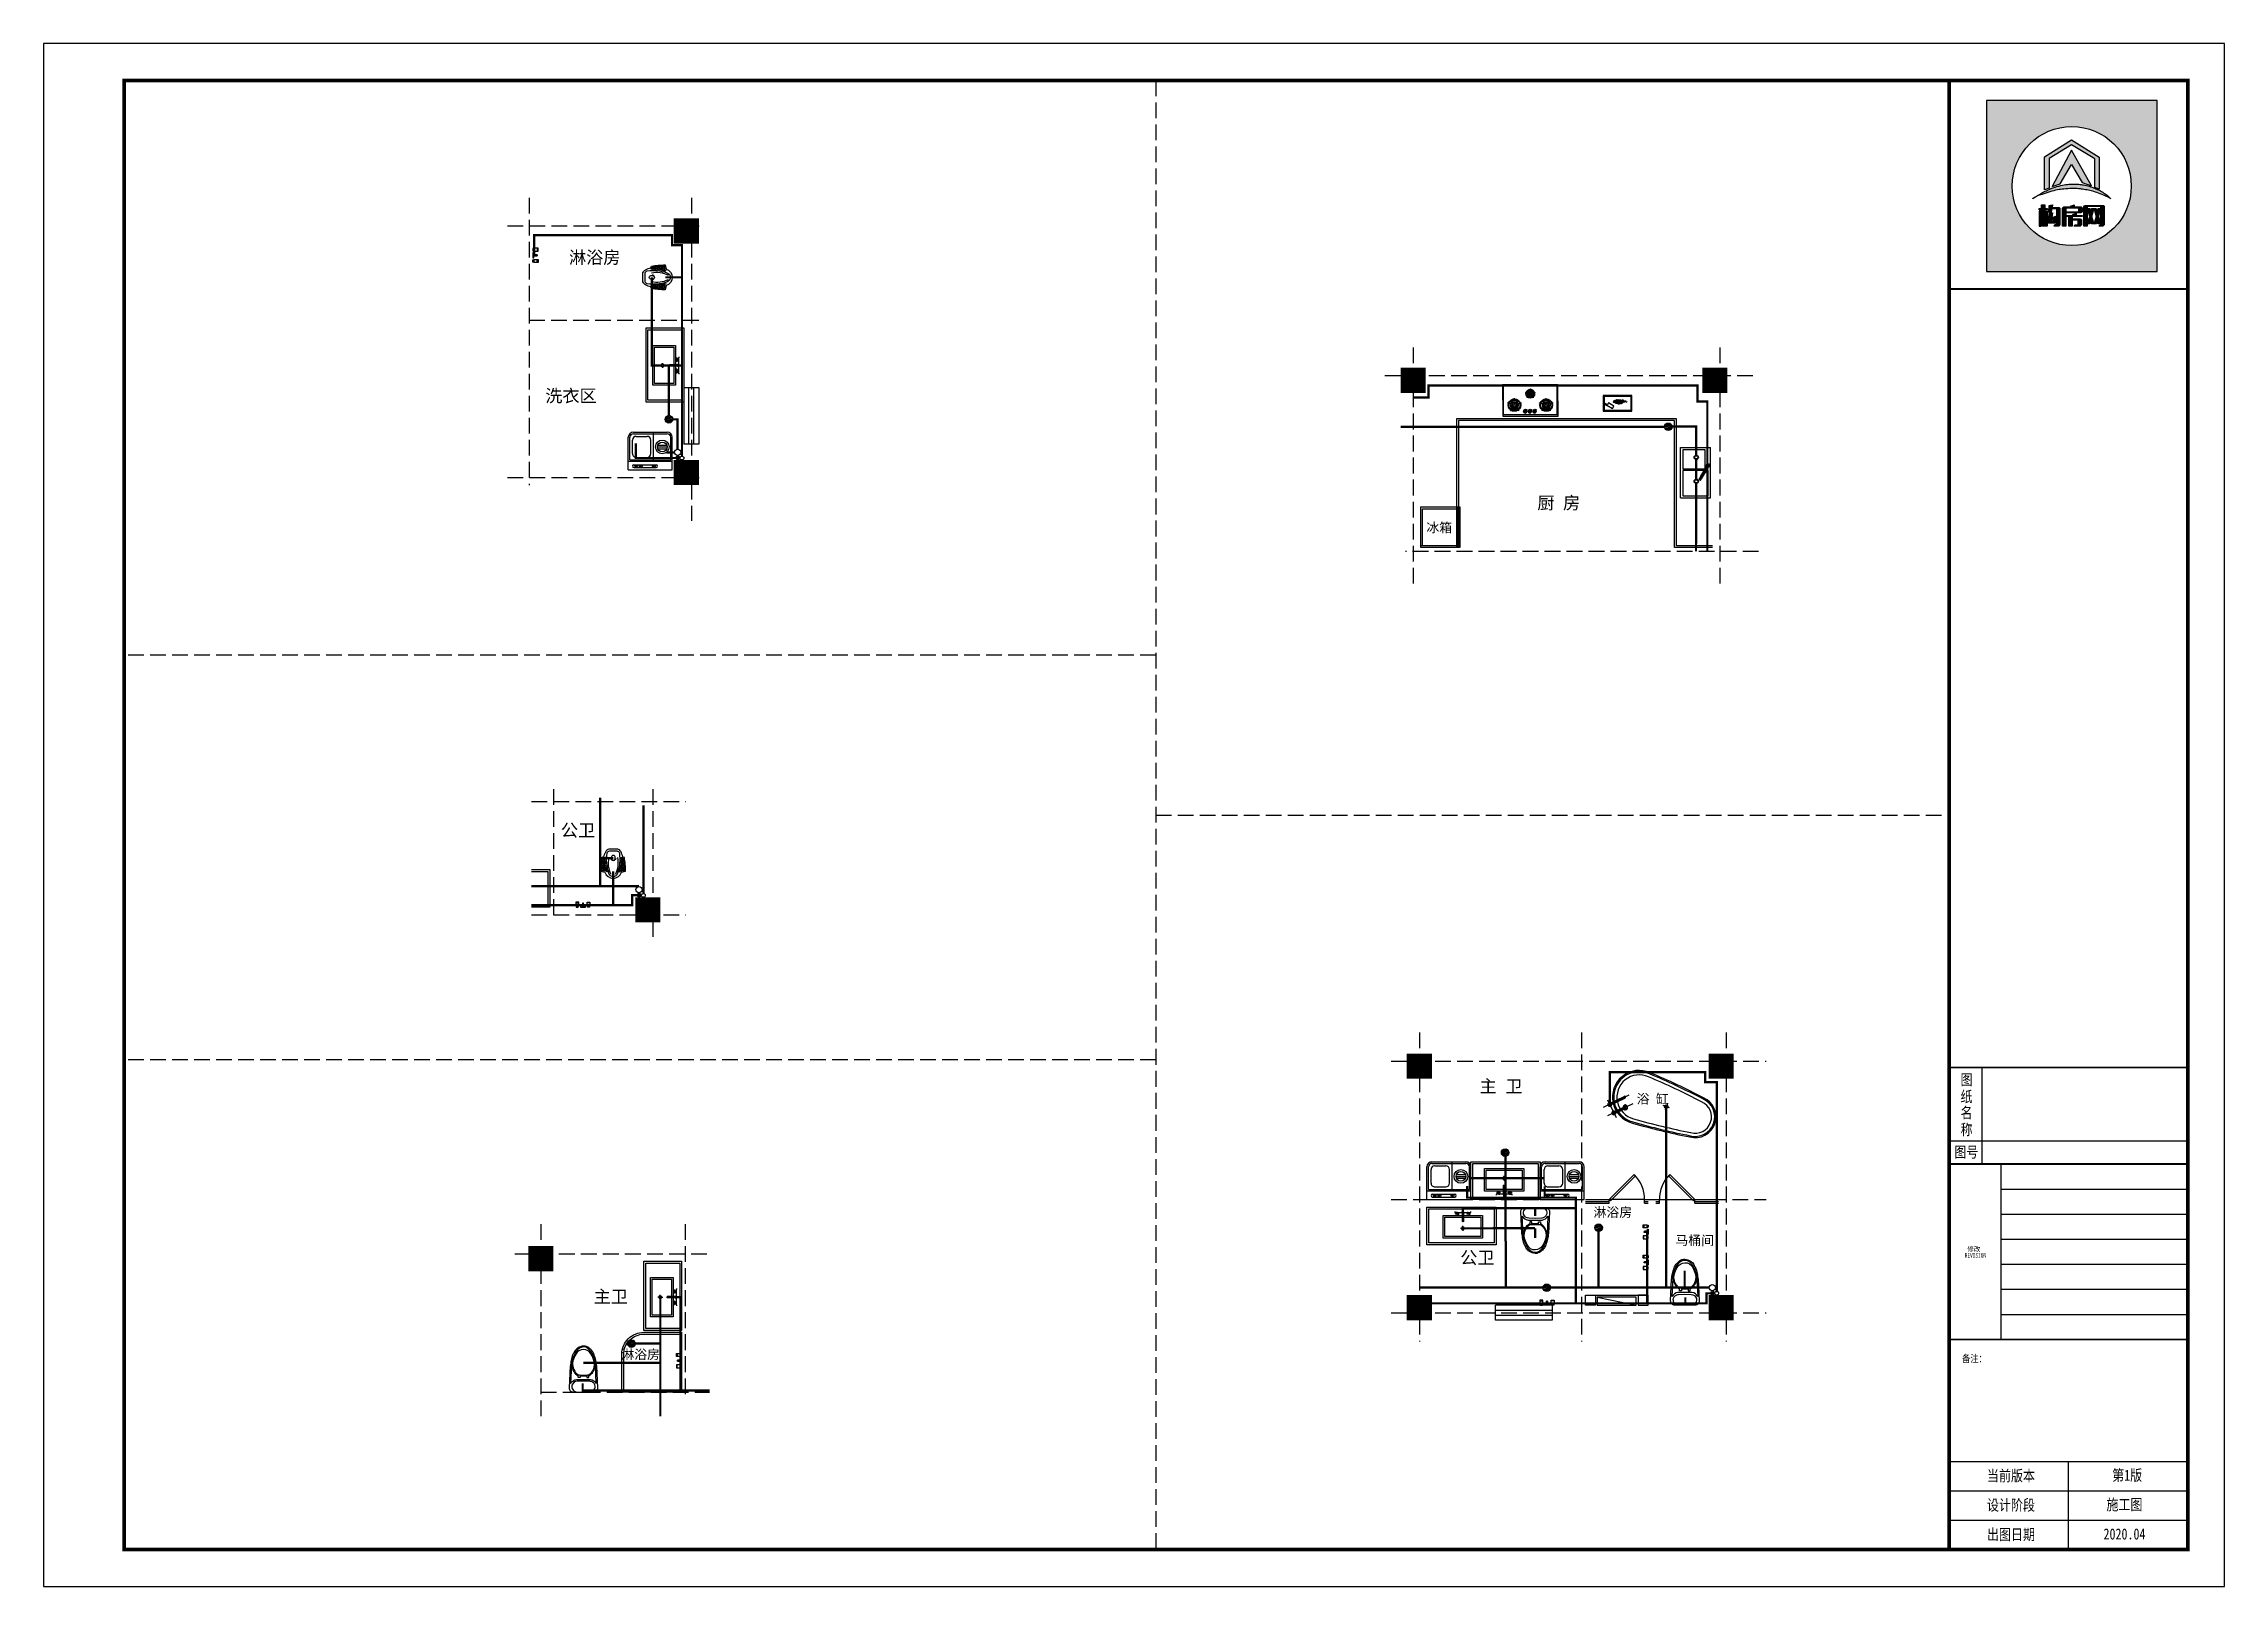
# Model space of a CAD drawing. Header units: millimetres. Extents: x -807114 to -50119, y -468455 to -61603.
# Drawn here: x -122084 to -87393, y -237099 to -212570 of the extents above; entities that cross this region are included whole.
import ezdxf
from ezdxf.enums import TextEntityAlignment as Align

# ---------------------------------------------------------------- set-up
doc = ezdxf.new("R2010")
doc.units = ezdxf.units.MM
doc.header["$LTSCALE"] = 1000
for name, pattern in [('CENTER-1', [10, 6.25, -1.25, 1.25, -1.25]), ('DASH', [0.35, 0.25, -0.1]), ('HIDDEN', [9.525, 6.35, -3.175])]:
    doc.linetypes.add(name, pattern=pattern)
for name, color, linetype in [('DIM_给水', 3, 'Continuous'), ('EQUIP_管件', 7, 'Continuous'), ('EQUIP_阀门', 7, 'Continuous'), ('FF-FIXT', 31, 'Continuous'), ('FF-FURN', 51, 'Continuous'), ('FF-洁具', 31, 'Continuous'), ('floor', 9, 'Continuous'), ('KITCHEN', 2, 'Continuous'), ('KL截面', 30, 'Continuous'), ('P-活动家具', 134, 'Continuous'), ('PIPE-污水', 2, 'DASH'), ('PIPE-给水', 3, 'Continuous'), ('PIPE-雨水', 4, 'DASH'), ('PUB_TEXT', 3, 'Continuous'), ('PUB_TITLE', 4, 'Continuous'), ('建-墙-砖', 9, 'Continuous'), ('建-窗', 4, 'Continuous'), ('建-轴', 1, 'Continuous')]:
    doc.layers.add(name, color=color, linetype=linetype)
doc.layers.add('jia +', color=4, linetype='Continuous', lineweight=20)
doc.layers.add('jia -', color=1, linetype='Continuous', lineweight=9)
doc.styles.add('D', font='simhei.ttf', dxfattribs={"width": 0.75, "height": 7})
doc.styles.add('ZDBOX', font='simsun.ttc', dxfattribs={"width": 0.7})
doc.styles.add('宋体', font='simsun.ttc', dxfattribs={"width": 0.8})

msp = doc.modelspace()

# ---------------------------------------------------------------- texts
at = {"style": 'ZDBOX', "width": 0.8}
for s, height, p in [('图', 175.2, (-91494.8, -229044.9)), ('纸', 175.2, (-91494.8, -229309.2)), ('名', 175.2, (-91494.8, -229564.5)), ('称', 175.2, (-91494.8, -229833.1)), ('图号', 175.2, (-91498.3, -230194.5)), ('备注：', 116.8, (-91369.9, -233473.8))]:
    msp.add_text(s, height=height, dxfattribs=at).set_placement(p, align=Align.MIDDLE)
for s, p in [('当前版本', (-91170.4, -235426.8)), ('第1版', (-89178.9, -235418.8)), ('设计阶段', (-91170.4, -235894)), ('施工图', (-89270.4, -235886)), ('出图日期', (-91170.4, -236361.2)), ('2020.04', (-89316.1, -236353.2))]:
    msp.add_text(s, height=175.2, dxfattribs=at).set_placement(p)
at = {"layer": 'KL截面', "linetype": 'ByBlock', "style": 'D'}
for s, height, p in [('淋浴房', 200, (-113725.9, -216068.2)), ('洗衣区', 200, (-114103.8, -218268.9)), ('厨 房', 200, (-98322.5, -219971.4)), ('冰箱', 150, (-100086.7, -220339.3)), ('公卫', 200, (-113855.6, -225176.6)), ('主 卫', 200, (-99241.3, -229246.1)), ('浴 缸', 150, (-96742.1, -229422.9)), ('淋浴房', 150, (-97427.8, -231224.8)), ('马桶间', 150, (-96125.8, -231673.4)), ('公卫', 200, (-99548.5, -231972.9)), ('主卫', 200, (-113333.2, -232591.7)), ('淋浴房', 150, (-112893.6, -233485.2))]:
    msp.add_text(s, height=height, dxfattribs=at).set_placement(p)
at = {"layer": 'PUB_TEXT', "color": 8, "style": '宋体'}
msp.add_text('修改', height=74.25, dxfattribs=at).set_placement((-91483, -231772.9))
at = {"layer": 'PUB_TEXT', "color": 8, "style": '宋体', "width": 0.7}
msp.add_text('REVISION', height=74.25, dxfattribs=at).set_placement((-91523.4, -231894.7), align=Align.BOTTOM_LEFT)

# ---------------------------------------------------------------- blocks, each defined once
blk = doc.blocks.new('sadasfafa')
h = blk.add_hatch(color=252)
h.dxf.hatch_style = 1
h.paths.add_polyline_path([(1853311, -2488040), (1853311, -2490368), (1855639, -2490368), (1855639, -2488040)])
h.paths.add_polyline_path([(1855286, -2489204, 1), (1853664, -2489204, 1)], flags=16)
edge = h.paths.add_edge_path(flags=0)
edge.add_spline(control_points=[(1853945, -2489376), (1853935, -2489385), (1854022, -2489327), (1854064, -2489324), (1854178, -2489280), (1854273, -2489257), (1854375, -2489242), (1854470, -2489236), (1854555, -2489239), (1854630, -2489250), (1854700, -2489259), (1854781, -2489280), (1854854, -2489303), (1854917, -2489335), (1854967, -2489354), (1854993, -2489368), (1855014, -2489382), (1854982, -2489354), (1854965, -2489332), (1854910, -2489297), (1854854, -2489260), (1854784, -2489234), (1854713, -2489206), (1854640, -2489189), (1854569, -2489179), (1854497, -2489176), (1854414, -2489178), (1854321, -2489198), (1854229, -2489222), (1854147, -2489257), (1854080, -2489292), (1854021, -2489325), (1853977, -2489352), (1853953, -2489369), (1853945, -2489376)], knot_values=[0, 0, 0, 0, 114.670179, 423.637006, 763.89867, 1083.683754, 1343.405239, 1688.07646, 1952.326814, 2113.699055, 2375.693807, 2595.188681, 2872.839541, 3068.155951, 3238.592156, 3348.056762, 3361.095167, 3431.805845, 3527.265261, 3733.200323, 3952.805082, 4160.23278, 4398.128766, 4650.488133, 4837.16968, 5050.428326, 5308.684497, 5588.159898, 5913.430939, 6163.12325, 6398.139207, 6601.625078, 6772.549769, 6871.149972, 6871.149972, 6871.149972, 6871.149972], degree=3, periodic=1)
h.paths.add_polyline_path([(1854530, -2489580), (1854534, -2489580), (1854534, -2489603), (1854618, -2489603), (1854618, -2489621), (1854481, -2489621), (1854481, -2489650), (1854589, -2489650), (1854599, -2489656), (1854606, -2489666), (1854606, -2489733), (1854600, -2489742), (1854590, -2489750), (1854506, -2489750), (1854514, -2489740), (1854518, -2489731), (1854552, -2489731), (1854558, -2489728), (1854560, -2489721), (1854560, -2489675), (1854558, -2489670), (1854553, -2489667), (1854481, -2489667), (1854481, -2489750), (1854436, -2489750), (1854436, -2489626), (1854433, -2489621), (1854406, -2489621), (1854406, -2489603), (1854488, -2489603), (1854488, -2489590)], flags=0)
h.paths.add_polyline_path([(1854486, -2489468), (1854506, -2489461), (1854506, -2489485), (1854510, -2489489), (1854601, -2489489), (1854609, -2489494), (1854615, -2489502), (1854615, -2489556), (1854607, -2489564), (1854599, -2489569), (1854401, -2489569), (1854394, -2489573), (1854394, -2489750), (1854349, -2489750), (1854349, -2489504), (1854355, -2489495), (1854367, -2489489), (1854462, -2489489), (1854462, -2489474)], flags=0)
h.paths.add_polyline_path([(1854394, -2489554), (1854394, -2489512), (1854404, -2489506), (1854562, -2489506), (1854570, -2489513), (1854570, -2489554)], flags=0)
h.paths.add_polyline_path([(1854214, -2489569), (1854203, -2489632), (1854193, -2489683), (1854194, -2489689), (1854218, -2489689), (1854220, -2489683), (1854214, -2489633), (1854254, -2489614), (1854263, -2489686), (1854263, -2489700), (1854255, -2489709), (1854159, -2489709), (1854150, -2489702), (1854148, -2489692), (1854173, -2489569)], flags=0)
h.paths.add_polyline_path([(1854187, -2489466), (1854213, -2489458), (1854207, -2489496), (1854296, -2489496), (1854305, -2489498), (1854312, -2489505), (1854314, -2489513), (1854314, -2489733), (1854310, -2489741), (1854301, -2489750), (1854231, -2489750), (1854238, -2489741), (1854243, -2489730), (1854261, -2489730), (1854268, -2489727), (1854270, -2489720), (1854270, -2489531), (1854270, -2489526), (1854267, -2489521), (1854260, -2489516), (1854202, -2489516), (1854201, -2489534), (1854196, -2489558), (1854150, -2489558), (1854159, -2489535), (1854165, -2489504), (1854167, -2489471)], flags=0)
h.paths.add_polyline_path([(1854140, -2489544), (1854140, -2489750), (1854114, -2489750), (1854114, -2489544)], flags=0)
h.paths.add_polyline_path([(1854056, -2489544), (1854053, -2489750), (1854031, -2489750), (1854031, -2489544)], flags=0)
h.paths.add_polyline_path([(1854107, -2489459), (1854107, -2489508), (1854139, -2489508), (1854139, -2489527), (1854107, -2489527), (1854107, -2489750), (1854062, -2489750), (1854062, -2489527), (1854029, -2489527), (1854029, -2489508), (1854062, -2489508), (1854062, -2489459)], flags=0)
h.paths.add_polyline_path([(1854209, -2489211), (1854471, -2488714), (1854743, -2489200), (1854618, -2489155), (1854470, -2488913), (1854318, -2489172)], flags=0)
h.paths.add_polyline_path([(1854102, -2488808), (1854470, -2488575), (1854848, -2488810), (1854848, -2489247), (1854790, -2489223), (1854790, -2488832), (1854471, -2488643), (1854168, -2488829), (1854168, -2489231), (1854102, -2489257)], flags=0)
h.paths.add_polyline_path([(1854685, -2489750), (1854641, -2489750), (1854641, -2489488), (1854641, -2489484), (1854646, -2489475), (1854656, -2489467), (1854898, -2489467), (1854907, -2489471), (1854916, -2489478), (1854916, -2489731), (1854908, -2489743), (1854902, -2489750), (1854847, -2489750), (1854858, -2489732), (1854866, -2489731), (1854869, -2489724), (1854869, -2489718), (1854867, -2489718), (1854836, -2489718), (1854826, -2489684), (1854814, -2489718), (1854746, -2489718), (1854736, -2489684), (1854722, -2489718), (1854689, -2489718), (1854689, -2489709), (1854691, -2489709), (1854720, -2489621), (1854685, -2489512)], flags=0)
h.paths.add_polyline_path([(1854779, -2489518), (1854809, -2489621), (1854781, -2489709), (1854777, -2489709), (1854750, -2489621), (1854775, -2489518)], flags=0)
h = blk.add_hatch(color=7)
h.dxf.hatch_style = 1
h.paths.add_polyline_path([(1854102, -2489257), (1854168, -2489231), (1854168, -2488829), (1854471, -2488643), (1854790, -2488832), (1854790, -2489223), (1854848, -2489247), (1854848, -2488810), (1854470, -2488575), (1854102, -2488808)])
h = blk.add_hatch(color=7)
h.dxf.hatch_style = 1
h.paths.add_polyline_path([(1854318, -2489172), (1854470, -2488913), (1854618, -2489155), (1854743, -2489200), (1854471, -2488714), (1854209, -2489211)])
h = blk.add_hatch(color=7)
h.dxf.hatch_style = 1
edge = h.paths.add_edge_path()
edge.add_spline(control_points=[(1853945, -2489376), (1853953, -2489369), (1853977, -2489352), (1854021, -2489325), (1854080, -2489292), (1854147, -2489257), (1854229, -2489222), (1854321, -2489198), (1854414, -2489178), (1854497, -2489176), (1854569, -2489179), (1854640, -2489189), (1854713, -2489206), (1854784, -2489234), (1854854, -2489260), (1854910, -2489297), (1854965, -2489332), (1854982, -2489354), (1855014, -2489382), (1854993, -2489368), (1854967, -2489354), (1854917, -2489335), (1854854, -2489303), (1854781, -2489280), (1854700, -2489259), (1854630, -2489250), (1854555, -2489239), (1854470, -2489236), (1854375, -2489242), (1854273, -2489257), (1854178, -2489280), (1854064, -2489324), (1854022, -2489327), (1853935, -2489385), (1853945, -2489376)], knot_values=[0, 0, 0, 0, 98.600203, 269.524894, 473.010766, 708.026723, 957.719033, 1282.990074, 1562.465475, 1820.721647, 2033.980292, 2220.661839, 2473.021206, 2710.917192, 2918.34489, 3137.949649, 3343.884711, 3439.344127, 3510.054805, 3523.09321, 3632.557816, 3802.994021, 3998.310431, 4275.961291, 4495.456165, 4757.450917, 4918.823158, 5183.073513, 5527.744733, 5787.466218, 6107.251302, 6447.512966, 6756.479793, 6871.149972, 6871.149972, 6871.149972, 6871.149972], degree=3, periodic=1)
h = blk.add_hatch(color=7)
h.dxf.hatch_style = 1
h.paths.add_polyline_path([(1854062, -2489459), (1854062, -2489508), (1854029, -2489508), (1854029, -2489527), (1854062, -2489527), (1854062, -2489750), (1854107, -2489750), (1854107, -2489527), (1854139, -2489527), (1854139, -2489508), (1854107, -2489508), (1854107, -2489459)])
h = blk.add_hatch(color=7)
h.dxf.hatch_style = 1
h.paths.add_polyline_path([(1854031, -2489544), (1854031, -2489750), (1854053, -2489750), (1854056, -2489544)])
h = blk.add_hatch(color=7)
h.dxf.hatch_style = 1
h.paths.add_polyline_path([(1854114, -2489544), (1854114, -2489750), (1854140, -2489750), (1854140, -2489544)])
h = blk.add_hatch(color=7)
h.dxf.hatch_style = 1
h.paths.add_polyline_path([(1854167, -2489471), (1854165, -2489504), (1854159, -2489535), (1854150, -2489558), (1854196, -2489558), (1854201, -2489534), (1854202, -2489516), (1854260, -2489516), (1854267, -2489521), (1854270, -2489526), (1854270, -2489531), (1854270, -2489720), (1854268, -2489727), (1854261, -2489730), (1854243, -2489730), (1854238, -2489741), (1854231, -2489750), (1854301, -2489750), (1854310, -2489741), (1854314, -2489733), (1854314, -2489513), (1854312, -2489505), (1854305, -2489498), (1854296, -2489496), (1854207, -2489496), (1854213, -2489458), (1854187, -2489466)])
h = blk.add_hatch(color=7)
h.dxf.hatch_style = 1
h.paths.add_polyline_path([(1854462, -2489474), (1854462, -2489489), (1854367, -2489489), (1854355, -2489495), (1854349, -2489504), (1854349, -2489750), (1854394, -2489750), (1854394, -2489573), (1854401, -2489569), (1854599, -2489569), (1854607, -2489564), (1854615, -2489556), (1854615, -2489502), (1854609, -2489494), (1854601, -2489489), (1854510, -2489489), (1854506, -2489485), (1854506, -2489461), (1854486, -2489468)])
h.paths.add_polyline_path([(1854394, -2489554), (1854394, -2489512), (1854404, -2489506), (1854562, -2489506), (1854570, -2489513), (1854570, -2489554)], flags=16)
h = blk.add_hatch(color=7)
h.dxf.hatch_style = 1
h.paths.add_polyline_path([(1854685, -2489512), (1854685, -2489493), (1854693, -2489483), (1854862, -2489483), (1854869, -2489491), (1854869, -2489724), (1854866, -2489731), (1854858, -2489732), (1854847, -2489750), (1854902, -2489750), (1854908, -2489743), (1854916, -2489731), (1854916, -2489478), (1854907, -2489471), (1854898, -2489467), (1854656, -2489467), (1854646, -2489475), (1854641, -2489484), (1854641, -2489488), (1854641, -2489750), (1854685, -2489750)])
h = blk.add_hatch(color=7)
h.dxf.hatch_style = 1
h.paths.add_polyline_path([(1854866, -2489709), (1854840, -2489621), (1854866, -2489512), (1854836, -2489512), (1854824, -2489558), (1854808, -2489512), (1854745, -2489512), (1854734, -2489557), (1854719, -2489512), (1854689, -2489512), (1854720, -2489621), (1854691, -2489709), (1854689, -2489709), (1854689, -2489710), (1854689, -2489718), (1854722, -2489718), (1854736, -2489684), (1854746, -2489718), (1854814, -2489718), (1854826, -2489684), (1854836, -2489718), (1854867, -2489718), (1854867, -2489709)])
h.paths.add_polyline_path([(1854779, -2489518), (1854809, -2489621), (1854781, -2489709), (1854777, -2489709), (1854750, -2489621), (1854775, -2489518)], flags=16)
h = blk.add_hatch(color=7)
h.dxf.hatch_style = 1
h.paths.add_polyline_path([(1854173, -2489569), (1854148, -2489692), (1854150, -2489702), (1854159, -2489709), (1854255, -2489709), (1854263, -2489700), (1854263, -2489686), (1854254, -2489614), (1854214, -2489633), (1854220, -2489683), (1854218, -2489689), (1854194, -2489689), (1854193, -2489683), (1854203, -2489632), (1854214, -2489569)])
h = blk.add_hatch(color=7)
h.dxf.hatch_style = 1
h.paths.add_polyline_path([(1854488, -2489590), (1854488, -2489603), (1854406, -2489603), (1854406, -2489621), (1854433, -2489621), (1854436, -2489626), (1854436, -2489750), (1854481, -2489750), (1854481, -2489667), (1854553, -2489667), (1854558, -2489670), (1854560, -2489675), (1854560, -2489721), (1854558, -2489728), (1854552, -2489731), (1854518, -2489731), (1854514, -2489740), (1854506, -2489750), (1854590, -2489750), (1854600, -2489742), (1854606, -2489733), (1854606, -2489666), (1854599, -2489656), (1854589, -2489650), (1854481, -2489650), (1854481, -2489621), (1854618, -2489621), (1854618, -2489603), (1854534, -2489603), (1854534, -2489580), (1854530, -2489580)])
for points in [[(1855639, -2488040), (1853311, -2488040), (1853311, -2490368), (1855639, -2490368)], [(1854102, -2489257), (1854102, -2488808), (1854470, -2488575), (1854848, -2488810), (1854848, -2489247), (1854790, -2489223), (1854790, -2488832), (1854471, -2488643), (1854168, -2488829), (1854168, -2489231)], [(1854209, -2489211), (1854318, -2489172), (1854470, -2488913), (1854618, -2489155), (1854743, -2489200), (1854471, -2488714)], [(1854062, -2489459), (1854107, -2489459), (1854107, -2489508), (1854139, -2489508), (1854139, -2489527), (1854107, -2489527), (1854107, -2489750), (1854062, -2489750), (1854062, -2489527), (1854029, -2489527), (1854029, -2489508), (1854062, -2489508)], [(1854056, -2489544), (1854031, -2489544), (1854031, -2489750), (1854053, -2489750)], [(1854114, -2489544), (1854140, -2489544), (1854140, -2489750), (1854114, -2489750)], [(1854462, -2489474), (1854486, -2489468), (1854506, -2489461), (1854506, -2489485), (1854510, -2489489), (1854601, -2489489), (1854609, -2489494), (1854615, -2489502), (1854615, -2489556), (1854607, -2489564), (1854599, -2489569), (1854401, -2489569), (1854394, -2489573), (1854394, -2489750), (1854349, -2489750), (1854349, -2489504), (1854355, -2489495), (1854367, -2489489), (1854462, -2489489)], [(1854394, -2489554), (1854570, -2489554), (1854570, -2489513), (1854562, -2489506), (1854404, -2489506), (1854394, -2489512)], [(1854641, -2489750), (1854641, -2489488), (1854641, -2489484), (1854646, -2489475), (1854656, -2489467), (1854898, -2489467), (1854907, -2489471), (1854916, -2489478), (1854916, -2489731), (1854908, -2489743), (1854902, -2489750), (1854847, -2489750), (1854858, -2489732), (1854866, -2489731), (1854869, -2489724), (1854869, -2489491), (1854862, -2489483), (1854693, -2489483), (1854685, -2489493), (1854685, -2489750)], [(1854775, -2489518), (1854779, -2489518), (1854809, -2489621), (1854781, -2489709), (1854777, -2489709), (1854750, -2489621)], [(1854488, -2489590), (1854530, -2489580), (1854534, -2489580), (1854534, -2489603), (1854618, -2489603), (1854618, -2489621), (1854481, -2489621), (1854481, -2489650), (1854589, -2489650), (1854599, -2489656), (1854606, -2489666), (1854606, -2489733), (1854600, -2489742), (1854590, -2489750), (1854506, -2489750), (1854514, -2489740), (1854518, -2489731), (1854552, -2489731), (1854558, -2489728), (1854560, -2489721), (1854560, -2489675), (1854558, -2489670), (1854553, -2489667), (1854481, -2489667), (1854481, -2489750), (1854436, -2489750), (1854436, -2489626), (1854433, -2489621), (1854406, -2489621), (1854406, -2489603), (1854488, -2489603)]]:
    blk.add_lwpolyline(points, close=True)
for points in [[(1854167, -2489471), (1854187, -2489466), (1854213, -2489458), (1854207, -2489496), (1854296, -2489496), (1854305, -2489498), (1854312, -2489505), (1854314, -2489513), (1854314, -2489733), (1854310, -2489741), (1854301, -2489750), (1854231, -2489750), (1854238, -2489741), (1854243, -2489730), (1854261, -2489730), (1854268, -2489727), (1854270, -2489720), (1854270, -2489531), (1854270, -2489526), (1854267, -2489521), (1854260, -2489516), (1854202, -2489516), (1854201, -2489534), (1854196, -2489558), (1854150, -2489558), (1854150, -2489558), (1854159, -2489535), (1854165, -2489504), (1854167, -2489471)], [(1854866, -2489709), (1854866, -2489709), (1854867, -2489709), (1854867, -2489718), (1854836, -2489718), (1854826, -2489684), (1854814, -2489718), (1854746, -2489718), (1854736, -2489684), (1854722, -2489718), (1854689, -2489718), (1854689, -2489710), (1854689, -2489709), (1854691, -2489709), (1854720, -2489621), (1854689, -2489512)], [(1854173, -2489569), (1854214, -2489569), (1854203, -2489632), (1854193, -2489683), (1854194, -2489689), (1854218, -2489689), (1854220, -2489683), (1854214, -2489633), (1854254, -2489614), (1854263, -2489686), (1854263, -2489700), (1854255, -2489709), (1854159, -2489709), (1854150, -2489702), (1854148, -2489692), (1854173, -2489569)]]:
    blk.add_lwpolyline(points)
at = {"color": 7}
blk.add_lwpolyline([(1854689, -2489512), (1854719, -2489512), (1854734, -2489557), (1854745, -2489512), (1854808, -2489512), (1854824, -2489558), (1854836, -2489512), (1854866, -2489512), (1854840, -2489621), (1854866, -2489709)], dxfattribs=at)
blk.add_circle((1854475, -2489204), 811)
at = {"start_tangent": (-0.74079, -0.671736), "end_tangent": (-0.74079, -0.671736)}
blk.add_spline([(1853945, -2489376), (1853977, -2489357), (1854071, -2489318), (1854178, -2489282), (1854280, -2489257), (1854365, -2489245), (1854479, -2489238), (1854566, -2489241), (1854619, -2489248), (1854704, -2489261), (1854775, -2489279), (1854861, -2489308), (1854920, -2489335), (1854972, -2489357), (1855003, -2489375), (1855007, -2489377), (1854990, -2489361), (1854968, -2489339), (1854913, -2489299), (1854851, -2489261), (1854787, -2489235), (1854714, -2489208), (1854633, -2489189), (1854572, -2489180), (1854501, -2489177), (1854416, -2489181), (1854326, -2489198), (1854222, -2489227), (1854146, -2489259), (1854077, -2489294), (1854019, -2489327), (1853971, -2489357), (1853945, -2489376)], degree=3, dxfattribs=at)
blk = doc.blocks.new('做成ACAD TuKuai0155')
h = blk.add_hatch()
h.set_pattern_fill('ANGLE', color=39, scale=2.5, angle=135, style=0)
h.set_pattern_definition([(225, (-14808.335, 17084.465), (-12.347852, 12.347852), [12.7, -4.7625]), (135, (-14808.335, 17084.465), (12.347852, 12.347852), [12.7, -4.7625])])
h.paths.add_polyline_path([(125, 119), (142, 168, -0.045709), (345, 187), (359, 122), (367, 89, 0.092905)])
h = blk.add_hatch()
h.set_pattern_fill('ANGLE', color=39, scale=2.5, angle=135, style=0)
h.set_pattern_definition([(135, (-14808.335, -17084.465), (-12.347852, -12.347852), [12.7, -4.7625]), (225, (-14808.335, -17084.465), (12.347852, -12.347852), [12.7, -4.7625])])
h.paths.add_polyline_path([(125, -119), (142, -168, 0.045709), (345, -187), (359, -122), (367, -89, -0.092905)])
at = {"linetype": 'Continuous'}
blk.add_lwpolyline([(0, -72), (0, 72, -0.163007), (39, 119, -0.073896), (126, 153), (134, 177, -0.048782), (353, 197), (368, 131, -0.751887), (368, -131), (353, -197, -0.048782), (134, -177), (126, -153, -0.073896), (39, -119, -0.163007), (0, -72, -1.459618)], format="xyb", dxfattribs=at)
at = {"color": 35, "linetype": 'ByBlock'}
blk.add_lwpolyline([(35, -61), (35, 61, -0.345863), (68, 103, -0.122363), (381, 74, -0.728701), (381, -74, -0.122363), (68, -103, -0.345863), (35, -61, -792228335927.83667)], format="xyb", dxfattribs=at)
at = {"color": 39}
blk.add_arc((141, 0), 41.8, 286.4129, 73.5871, dxfattribs=at)
blk.add_ellipse((142, -1), major_axis=(-40.5, -0.2), ratio=0.795977, dxfattribs=at)
at = {"color": 39, "extrusion": (0, 0, -1)}
for centre, major_axis, start_param, end_param in [((224, -295), (266, 266), -1.017215, -0.296453), ((224, 295), (-266, 266), 3.438045, 4.158807)]:
    blk.add_ellipse(centre, major_axis=major_axis, ratio=1, start_param=start_param, end_param=end_param, dxfattribs=at)
blk = doc.blocks.new('做成ACAD TuKuai0197')
at = {"linetype": 'Continuous'}
for p, q in [((0, -40), (0, 40)), ((0, 40), (12, 40)), ((12, 40), (12, -40)), ((12, 8), (66, 8)), ((12, -8), (12, 8)), ((66, -8), (66, 8)), ((66, 8), (66, -8)), ((69, 113), (69, 66)), ((12, -40), (0, -40)), ((66, -8), (12, -8)), ((69, -113), (69, -66))]:
    blk.add_line(p, q, dxfattribs=at)
for points in [[(16, 108), (0, 108), (0, 72), (16, 72)], [(80, 66), (80, 113), (16, 113), (16, 66)], [(16, -108), (0, -108), (0, -72), (16, -72)], [(80, -66), (80, -113), (16, -113), (16, -66)]]:
    blk.add_lwpolyline(points, close=True, dxfattribs=at)
blk = doc.blocks.new('$VALVE$00000497')
for p, q in [((78, 138), (-78, 138)), ((0, 50), (0, 138))]:
    blk.add_line(p, q)
at = {"const_width": 49.6}
blk.add_lwpolyline([(25, 0, 1), (-25, 0, 1)], format="xyb", close=True, dxfattribs=at)
blk.add_circle((0, 0), 50)
blk = doc.blocks.new('做成ACAD TuKuai0352')
at = {"linetype": 'Continuous'}
for p, q in [((709, 728), (189, 728)), ((709, 28), (709, 728)), ((109, 108), (109, 648)), ((709, 28), (189, 28))]:
    blk.add_line(p, q, dxfattribs=at)
at = {"color": 35}
for p, q in [((549, 703), (189, 703)), ((549, 53), (549, 703)), ((569, 28), (569, 728)), ((569, 428), (109, 428)), ((134, 108), (134, 648)), ((549, 53), (189, 53))]:
    blk.add_line(p, q, dxfattribs=at)
at = {"color": 39}
for p, q in [((449, 388), (234, 388)), ((312, 497), (312, 639)), ((342, 490), (342, 645)), ((372, 497), (372, 639)), ((625, 115), (625, 470)), ((670, 433), (625, 433)), ((670, 115), (670, 470)), ((174, 153), (174, 328)), ((449, 93), (234, 93)), ((509, 153), (509, 328)), ((670, 226), (625, 226)), ((667, 152), (625, 152))]:
    blk.add_line(p, q, dxfattribs=at)
for centre, radius in [((342, 568), 108), ((342, 568), 77.5), ((647, 433), 22.2), ((647, 226), 22.2), ((646, 152), 21)]:
    blk.add_circle(centre, radius, dxfattribs=at)
at = {"linetype": 'Continuous'}
for centre, start, end in [((189, 648), 90, 180), ((189, 108), 180, 270)]:
    blk.add_arc(centre, 80, start, end, dxfattribs=at)
at = {"color": 35}
for centre, start, end in [((189, 648), 90, 180), ((189, 108), 180, 270)]:
    blk.add_arc(centre, 55, start, end, dxfattribs=at)
at = {"color": 39}
for centre, radius, start, end in [((234, 328), 60, 90, 180), ((449, 328), 60, 0, 90), ((647, 470), 22.2, 0, 180), ((234, 153), 60, 180, 270), ((449, 153), 60, 270, 0), ((647, 115), 22.2, 180, 0)]:
    blk.add_arc(centre, radius, start, end, dxfattribs=at)
blk = doc.blocks.new('A$C1C081837')
at = {"color": 35}
for p, q in [((-280, 10), (-320, 10)), ((-275, 15), (-275, 52)), ((-275, 5), (-275, -32)), ((-270, 10), (-230, 10)), ((-132, 20), (-152, 20)), ((-132, 22), (-146, 22)), ((-132, -3), (-132, 22)), ((-131, 21), (-132, 21)), ((0, 22), (-131, 22)), ((-131, -3), (-131, 22)), ((0, 20), (-131, 20)), ((0, 0), (-131, 0)), ((-27, 115), (-27, 142)), ((-27, 142), (-17, 142)), ((-27, 115), (-27, 78)), ((-17, 78), (-27, 78)), ((-17, 115), (-17, 142)), ((-17, 115), (1, 115)), ((-17, 105), (1, 105)), ((-17, 105), (-17, 78)), ((0, 35), (0, -15)), ((0, 35), (5, 35)), ((5, 35), (5, -15)), ((-132, 0), (-152, 0)), ((-132, -3), (-146, -3)), ((-131, -2), (-132, -2)), ((0, -3), (-131, -3)), ((-27, -95), (-27, -58)), ((-17, -58), (-27, -58)), ((-27, -95), (-27, -122)), ((-27, -122), (-17, -122)), ((-17, -85), (-17, -58)), ((-17, -85), (1, -85)), ((-17, -95), (1, -95)), ((-17, -95), (-17, -122)), ((0, -15), (5, -15))]:
    blk.add_line(p, q, dxfattribs=at)
blk.add_lwpolyline([(-47, 22), (-47, 360), (-447, 360), (-447, -340), (-47, -340), (-47, -3)])
for points in [[(-77, 22), (-77, 330), (-417, 330), (-417, -310), (-77, -310), (-77, -3)], [(5, 105), (5, 135), (1, 135), (1, 115)], [(5, 105), (5, 105), (5, 85), (1, 85), (1, 115)], [(24, -130), (5, -130), (5, 150), (24, 150)], [(5, -85), (5, -85), (5, -65), (1, -65), (1, -95)], [(5, -85), (5, -115), (1, -115), (1, -95)]]:
    blk.add_lwpolyline(points, dxfattribs=at)
at = {"color": 35, "const_width": 0.84}
blk.add_lwpolyline([(-275, 10, 1), (-274, 10, 1)], format="xyb", close=True, dxfattribs=at)
at = {"color": 35}
blk.add_circle((-275, 10), 25.2, dxfattribs=at)
blk.add_arc((-146, 10), 12.5, 90.0022, 270.0022, dxfattribs=at)
blk = doc.blocks.new('WINDOW2DLIB$DYNSTYLE$00000005')
at = {"color": 0}
for points in [[(-0.5, 0.5), (-0.5, -0.5)], [(-0.5, 0.5), (0.5, 0.5)], [(0.5, -0.5), (0.5, 0.5)], [(0.5, 0.167), (-0.5, 0.167)], [(0.5, -0.167), (-0.5, -0.167)], [(-0.5, -0.5), (0.5, -0.5)]]:
    blk.add_lwpolyline(points, dxfattribs=at)
blk = doc.blocks.new('马桶A')
at = {"color": 35, "linetype": 'ByBlock'}
blk.add_line((53, 109), (-53, 109), dxfattribs=at)
at = {"color": 0, "linetype": 'Continuous'}
blk.add_lwpolyline([(227, 298, 0.431726), (163, 365), (-163, 365, 0.431435), (-227, 298), (-211, -47, 0.05293), (-197, -139, 0.015625), (-170, -228, 0.092508), (-137, -287, 0.041886), (-90, -335, 0.199313), (0, -365, 0.124065), (90, -335, 0.122705), (141, -281, 0.00916), (169, -230, 0.093585), (196, -140, -0.024039), (211, -47)], format="xyb", close=True, dxfattribs=at)
at = {"color": 35}
for points in [[(-101, 194), (0, 190), (101, 194, 0.31346), (183, 257, 0.214355), (170, 326, 0.233297), (103, 365), (-107, 365, 0.214741), (-170, 326, 0.214469), (-182, 253, 0.149897), (-150, 211, 0.149897), (-101, 194)], [(-204, 229), (-189, -72, 0.039846), (-181, -133, 0.096207), (-126, -263, 0.060028), (-69, -329, 0.204422), (0, -353, 0.133941), (69, -329, 0.129163), (125, -263, -0.000598), (157, -200, 0.056687), (181, -133, 0.051135), (189, -72), (204, 229, -0.272391), (111, 165), (-111, 165, -0.270676), (-204, 229)], [(107, 73, 0.09365), (83, 89, 0.098915), (54, 95), (-55, 95, 0.096282), (-83, 89, 0.096282), (-108, 73, 0.05557), (-140, 34, 0.05557), (-163, -11, 0.092989), (-174, -76, 0.063501), (-167, -129, 0.057856), (-124, -235, 0.268831), (0, -311, 0.294074), (124, -235, 0.034416), (167, -129, 0.087024), (174, -76, 0.134611), (140, 34, 0.061058), (107, 73)]]:
    blk.add_lwpolyline(points, format="xyb", close=True, dxfattribs=at)
at = {"color": 35, "linetype": 'ByBlock'}
for points in [[(-53, 95), (-53, 136), (-87, 136), (-87, 88)], [(53, 95), (53, 136), (86, 136), (86, 88)]]:
    blk.add_lwpolyline(points, dxfattribs=at)
for centre, start, end in [((52, -92), 124.5259, 171.7782), ((-52, -92), 8.2064, 55.4741)]:
    blk.add_arc(centre, 244, start, end, dxfattribs=at)
blk = doc.blocks.new('A$C73C27036')
at = {"layer": 'floor', "color": 251, "ltscale": 50}
for p, q in [((0, 800), (0, 0)), ((476, 800), (0, 800)), ((476, 800), (476, 0)), ((476, 0), (0, 0))]:
    blk.add_line(p, q, dxfattribs=at)
for centre, radius in [((226, 535), 35), ((226, 535), 25), ((226, 156), 35), ((226, 156), 25)]:
    blk.add_circle(centre, radius, dxfattribs=at)
at = {"layer": 'jia +', "color": 251}
for centre, radius, start, end in [((6980, -3738), 8043, 148.0351, 149.7132), ((-6915, 4285), 8043, 330.2868, 331.9649), ((161, 517), 5, 61.0799, 145.1717), ((-105, 35), 556, 58.9201, 61.0799), ((179, 507), 5, 334.8283, 58.9201), ((39, 285), 29.1, 101.9376, 18.0624)]:
    blk.add_arc(centre, radius, start, end, dxfattribs=at)
at = {"layer": 'jia -', "color": 251}
for centre, radius, start, end in [((40, 287), 20, 150, 330), ((278, 151), 294, 138.9018, 150.229), ((36, 294), 5, 149.5096, 224.4347), ((278, 151), 286, 139.062, 149.5096), ((55, 312), 31.1, 224.4347, 255.5653), ((39, 285), 29.1, 37.6892, 82.3108), ((48, 287), 5, 255.5653, 330.4904), ((-196, 425), 286, 330.4904, 340.938), ((-196, 425), 294, 329.771, 341.0982), ((60, 321), 24.5, 30.4631, 89.5369), ((64, 337), 2, 93.1644, 139.062), ((64, 328), 10.9, 26.8356, 93.1644)]:
    blk.add_arc(centre, radius, start, end, dxfattribs=at)
at = {"layer": 'jia -', "color": 2}
for centre, radius, start, end in [((60, 341), 5, 89.5369, 138.9018), ((72, 332), 2, 340.938, 26.8356), ((77, 331), 5, 341.0982, 30.4631)]:
    blk.add_arc(centre, radius, start, end, dxfattribs=at)
at = {"layer": 'P-活动家具', "ltscale": 50}
for p, q in [((35, 765), (35, 363)), ((441, 765), (35, 765)), ((441, 363), (441, 765)), ((35, 363), (441, 363)), ((85, 336), (85, 34)), ((441, 336), (85, 336)), ((85, 34), (441, 34)), ((441, 34), (441, 336))]:
    blk.add_line(p, q, dxfattribs=at)
blk = doc.blocks.new('A$C565A4CBB')
at = {"layer": 'P-活动家具', "color": 250}
for p, q in [((0, 0), (-12, 1)), ((11, -6), (0, 0)), ((69, 88), (47, 50)), ((47, 50), (132, 0)), ((158, 37), (69, 88)), ((132, 0), (149, 29)), ((149, 29), (152, 27)), ((152, 27), (151, 26)), ((151, 26), (183, 7)), ((158, 37), (159, 39)), ((190, 21), (159, 39)), ((183, 7), (190, 21)), ((-122, -21), (-110, -21)), ((-109, -21), (-122, -21)), ((-110, -21), (-100, -24)), ((-98, -24), (-109, -21)), ((-95, -16), (-90, -17)), ((-90, -16), (-95, -16)), ((-76, -24), (-90, -16)), ((-90, -17), (-78, -24)), ((-77, -12), (-66, -25)), ((-64, -25), (-77, -12)), ((-65, -12), (-56, -26)), ((-53, -26), (-65, -12)), ((-54, -8), (-42, -26)), ((-40, -26), (-54, -8)), ((-51, -45), (-48, -28)), ((-47, -28), (-51, -45)), ((-48, -5), (-34, -26)), ((-31, -26), (-48, -5)), ((-44, -45), (-41, -28)), ((-40, -28), (-43, -45)), ((-37, -5), (-22, -25)), ((-20, -25), (-37, -5)), ((-33, -42), (-33, -28)), ((-32, -28), (-32, -42)), ((-28, -2), (-10, -24)), ((-8, -24), (-28, -2)), ((-25, -43), (-26, -28)), ((-25, -28), (-23, -43)), ((-20, -41), (-20, -27)), ((-19, -27), (-20, -41)), ((-1, -2), (-17, -1)), ((-17, -51), (-13, -39)), ((-13, -40), (-17, -51)), ((-13, -39), (-15, -27)), ((-14, -3), (1, -22)), ((2, -22), (-14, -3)), ((-13, -26), (-13, -40)), ((-1, -4), (-9, -1)), ((-5, -5), (-8, -4)), ((7, -9), (-5, -5)), ((7, -6), (-1, -2)), ((7, -35), (3, -24)), ((4, -24), (8, -37)), ((8, -41), (7, -35)), ((8, -37), (8, -46))]:
    blk.add_line(p, q, dxfattribs=at)
at = {"layer": 'P-活动家具'}
for p, q in [((-54, -48), (-51, -45)), ((-51, -45), (-54, -48)), ((-46, -50), (-44, -45)), ((-43, -45), (-46, -50)), ((-36, -52), (-33, -42)), ((-32, -42), (-36, -52)), ((-27, -51), (-25, -43)), ((-23, -43), (-27, -51)), ((-22, -50), (-20, -41)), ((-20, -41), (-22, -50)), ((8, -46), (8, -41))]:
    blk.add_line(p, q, dxfattribs=at)
at = {"layer": 'P-活动家具', "color": 250}
blk.add_lwpolyline([(215, 130), (-242, 130), (-242, -118), (215, -118)], close=True, dxfattribs=at)
at = {"layer": 'P-活动家具'}
blk.add_lwpolyline([(200, 115), (-227, 115), (-227, -103), (200, -103)], close=True, dxfattribs=at)
at = {"layer": 'P-活动家具', "color": 250}
for points in [[(-66, -1), (-76, 3)], [(-58, 0), (-70, 6), (-52, 1), (-59, 6)], [(-45, 3), (-50, 6)], [(-34, 4), (-40, 9)], [(-26, 6), (-32, 11)], [(-15, 4), (-26, 12)], [(-11, 6), (-19, 12)], [(-128, -28), (-138, -27), (-146, -28), (-130, -28)], [(-128, -26), (-143, -24), (-130, -27)], [(-130, -28), (-143, -31), (-129, -28)], [(-126, -28), (-132, -31), (-128, -28)], [(-99, -26), (-112, -33), (-104, -26)], [(-84, -38), (-101, -43)], [(-80, -26), (-93, -37), (-82, -26)], [(-83, -7), (-90, -5)], [(-72, -3), (-83, -1)], [(-66, -27), (-75, -38), (-69, -27)], [(-57, -28), (-62, -43), (-65, -44), (-58, -28)], [(5, -38), (-12, -41)], [(3, -41), (-6, -46)], [(-4, -25), (-1, -41), (-5, -50), (-3, -41), (-5, -25)]]:
    blk.add_lwpolyline(points, dxfattribs=at)
at = {"layer": 'P-活动家具'}
for points in [[(-88, -41), (-101, -51)], [(4, -42), (1, -50)]]:
    blk.add_lwpolyline(points, dxfattribs=at)
at = {"layer": 'P-活动家具', "color": 250}
for radius in [4.08, 2.31]:
    blk.add_circle((35, -18), radius, dxfattribs=at)
for centre, radius, start, end in [((36, -27), 4.09, 96.5195, 204.4235), ((34, -27), 2.13, 214.1434, 63.8624), ((35, -18), 1.85, 192.7663, 336.2989), ((35, -17), 1.48, 221.42, 2.1489), ((36, -24), 1.59, 109.6965, 226.3455)]:
    blk.add_arc(centre, radius, start, end, dxfattribs=at)
for points in [[(56, -17), (48, -12), (-105, -13), (-150, -20), (-167, -11)], [(-6, 4), (-20, 14), (-26, 15), (-37, 12), (-50, 8), (-74, 7), (-94, -10)], [(57, -26), (48, -32), (-58, -50), (-109, -35), (-133, -34), (-149, -34)], [(9, -21), (-41, -26), (-84, -24), (-101, -24), (-128, -26)], [(9, -23), (-41, -28), (-84, -26), (-101, -26), (-128, -28)], [(-79, -37), (-89, -37), (-104, -43), (-100, -48), (-101, -51), (-90, -48), (-82, -40), (-79, -39), (-79, -37)], [(7, -37), (-2, -37), (-12, -39), (-7, -48), (0, -54), (6, -47), (8, -39), (10, -37), (8, -37)], [(25, -10), (16, -12), (14, -35), (22, -39)], [(57, -26), (57, -24), (54, -23), (53, -20), (57, -20), (57, -19), (56, -17)]]:
    blk.add_spline(points, degree=3, dxfattribs=at)
blk = doc.blocks.new('A$C15EF7CB2')
at = {"color": 2}
blk.add_arc((10, 96), 1.16, 0.0007, 180.0007, dxfattribs=at)
at = {"layer": 'KITCHEN', "color": 251}
for p, q in [((-420, -309), (-420, 141)), ((-420, 141), (440, 141)), ((440, 141), (440, -309)), ((440, -309), (-420, -309))]:
    blk.add_line(p, q, dxfattribs=at)
at = {"layer": 'KITCHEN', "color": 2, "linetype": 'HIDDEN'}
for p, q in [((-65, -289), (-65, -292)), ((10, -289), (10, -292))]:
    blk.add_line(p, q, dxfattribs=at)
at = {"layer": 'P-活动家具'}
for p, q in [((-36, 34), (-63, 43)), ((-35, 36), (-62, 45)), ((8, 68), (8, 96)), ((11, 68), (11, 96)), ((54, 36), (81, 45)), ((55, 34), (82, 43)), ((-308, -140), (-346, -128)), ((-307, -137), (-345, -124)), ((-284, -213), (-308, -246)), ((-281, -215), (-305, -248)), ((-245, -92), (-245, -51)), ((-241, -92), (-241, -51)), ((-204, -215), (-181, -248)), ((-202, -213), (-178, -246)), ((-179, -137), (-140, -124)), ((-178, -140), (-139, -128)), ((-67, -230), (-67, -227)), ((-64, -230), (-64, -227)), ((-19, -17), (-36, -40)), ((-35, -258), (-32, -258)), ((-35, -261), (-32, -261)), ((-17, -18), (-34, -41)), ((-12, -238), (-14, -236)), ((8, -230), (8, -227)), ((11, -230), (11, -227)), ((37, -18), (53, -41)), ((38, -17), (55, -40)), ((40, -258), (43, -258)), ((40, -261), (43, -261)), ((63, -238), (61, -236)), ((83, -230), (83, -227)), ((85, -289), (85, -292)), ((86, -230), (86, -227)), ((115, -258), (118, -258)), ((115, -261), (118, -261)), ((197, -140), (159, -128)), ((198, -137), (160, -124)), ((221, -213), (197, -246)), ((224, -215), (200, -248)), ((260, -92), (260, -51)), ((264, -92), (264, -51)), ((301, -215), (324, -248)), ((303, -213), (327, -246)), ((326, -137), (365, -124)), ((327, -140), (366, -128))]:
    blk.add_line(p, q, dxfattribs=at)
at = {"layer": 'P-活动家具', "color": 250}
for p, q in [((-87, -238), (-89, -236)), ((-68, -242), (-68, -277)), ((-62, -242), (-62, -277)), ((7, -242), (7, -277)), ((13, -242), (13, -277)), ((82, -242), (82, -277)), ((88, -242), (88, -277))]:
    blk.add_line(p, q, dxfattribs=at)
at = {"layer": 'P-活动家具'}
blk.add_lwpolyline([(-433, -337), (-429, 161), (452, 161), (449, -337)], close=True, dxfattribs=at)
for centre, radius in [((10, 21), 46.2), ((-243, -159), 66), ((262, -159), 66)]:
    blk.add_circle(centre, radius, dxfattribs=at)
at = {"layer": 'P-活动家具', "color": 250}
for centre, radius in [((10, 21), 33.1), ((10, 21), 26.9), ((10, 21), 11.6), ((-243, -159), 47.3), ((-243, -159), 38.5), ((-243, -159), 16.5), ((-65, -259), 20), ((10, -259), 20), ((85, -259), 20), ((262, -159), 47.3), ((262, -159), 38.5), ((262, -159), 16.5)]:
    blk.add_circle(centre, radius, dxfattribs=at)
at = {"layer": 'P-活动家具'}
for centre, radius, start, end in [((-62, 44), 1.16, 72.0007, 252.0007), ((10, 21), 69.3, 162.9557, 233.0457), ((10, 21), 69.3, 90.9557, 161.0457), ((10, 21), 61.6, 163.075, 232.9263), ((10, 21), 61.6, 91.075, 160.9263), ((-35, 35), 1.16, 252.0007, 72.0007), ((10, 68), 1.16, 180.0007, 0.0007), ((10, 21), 69.3, 18.9557, 89.0457), ((10, 21), 61.6, 19.075, 88.9263), ((10, 21), 61.6, 307.075, 16.9263), ((10, 21), 69.3, 306.9557, 17.0457), ((55, 35), 1.16, 108.0007, 288.0007), ((82, 44), 1.16, 288.0007, 108.0007), ((-346, -126), 1.65, 72.0007, 252.0007), ((-243, -159), 99, 162.9557, 233.0457), ((-243, -159), 99, 90.9557, 161.0457), ((-243, -159), 88, 163.075, 232.9263), ((-243, -159), 88, 91.075, 160.9263), ((-307, -139), 1.65, 252.0007, 72.0007), ((-307, -247), 1.65, 144.0007, 324.0007), ((-243, -159), 99, 234.9557, 305.0457), ((-243, -159), 88, 235.075, 304.9263), ((-283, -214), 1.65, 324.0007, 144.0007), ((-243, -51), 1.65, 0.0007, 180.0007), ((-243, -92), 1.65, 180.0007, 0.0007), ((-243, -159), 99, 18.9557, 89.0457), ((-243, -159), 88, 19.075, 88.9263), ((-203, -214), 1.65, 36.0007, 216.0007), ((-243, -159), 88, 307.075, 16.9263), ((-243, -159), 99, 306.9557, 17.0457), ((-179, -247), 1.65, 216.0007, 36.0007), ((-179, -139), 1.65, 108.0007, 288.0007), ((-140, -126), 1.65, 288.0007, 108.0007), ((-65, -259), 33, 92.6059, 135.0007), ((-65, -259), 33, 270.0007, 357.3954), ((-65, -259), 30, 270.0007, 357.1347), ((-65, -259), 33, 2.6059, 87.3954), ((-65, -259), 30, 2.8667, 87.1347), ((-35, -41), 1.16, 144.0007, 324.0007), ((10, 21), 69.3, 234.9557, 305.0457), ((10, 21), 61.6, 235.075, 304.9263), ((-18, -18), 1.16, 324.0007, 144.0007), ((10, -259), 33, 92.6059, 135.0007), ((10, -259), 30, 92.8667, 135.0007), ((10, -259), 33, 270.0007, 357.3954), ((10, -259), 30, 270.0007, 357.1347), ((10, -259), 33, 2.6059, 87.3954), ((10, -259), 30, 2.8667, 87.1347), ((37, -18), 1.16, 36.0007, 216.0007), ((54, -41), 1.16, 216.0007, 36.0007), ((85, -259), 33, 92.6059, 135.0007), ((85, -259), 30, 92.8667, 135.0007), ((85, -259), 30, 270.0007, 357.1347), ((85, -259), 33, 270.0007, 357.3954), ((85, -259), 33, 2.6059, 87.3954), ((85, -259), 30, 2.8667, 87.1347), ((159, -126), 1.65, 72.0007, 252.0007), ((262, -159), 99, 162.9557, 233.0457), ((262, -159), 99, 90.9557, 161.0457), ((262, -159), 88, 163.075, 232.9263), ((262, -159), 88, 91.075, 160.9263), ((198, -139), 1.65, 252.0007, 72.0007), ((198, -247), 1.65, 144.0007, 324.0007), ((262, -159), 99, 234.9557, 305.0457), ((262, -159), 88, 235.075, 304.9263), ((222, -214), 1.65, 324.0007, 144.0007), ((262, -51), 1.65, 0.0007, 180.0007), ((262, -92), 1.65, 180.0007, 0.0007), ((262, -159), 99, 18.9557, 89.0457), ((262, -159), 88, 19.075, 88.9263), ((302, -214), 1.65, 36.0007, 216.0007), ((262, -159), 88, 307.075, 16.9263), ((262, -159), 99, 306.9557, 17.0457), ((326, -247), 1.65, 216.0007, 36.0007), ((326, -139), 1.65, 108.0007, 288.0007), ((365, -126), 1.65, 288.0007, 108.0007)]:
    blk.add_arc(centre, radius, start, end, dxfattribs=at)
at = {"layer": 'P-活动家具', "color": 250}
for centre, radius, start, end in [((-8, 12), 3.85, 26.4748, 206.4748), ((10, 21), 23.1, 206.4748, 240.0007), ((0, 37), 3.85, 120.0007, 300.0007), ((10, 21), 15.4, 206.4748, 240.0007), ((10, 21), 23.1, 86.4748, 120.0007), ((0, 4), 3.85, 240.0007, 60.0007), ((10, 21), 15.4, 86.4748, 120.0007), ((11, 40), 3.85, 266.4748, 86.4748), ((10, 21), 15.4, 326.4748, 0.0007), ((26, 10), 3.85, 146.4748, 326.4748), ((29, 21), 3.85, 0.0007, 180.0007), ((10, 21), 23.1, 326.4748, 0.0007), ((-270, -159), 5.5, 0.0007, 180.0007), ((-243, -159), 33, 180.0007, 213.5265), ((-266, -175), 5.5, 213.5265, 33.5265), ((-243, -159), 22, 180.0007, 213.5265), ((-245, -132), 5.5, 93.5265, 273.5265), ((-243, -159), 33, 60.0007, 93.5265), ((-243, -159), 22, 60.0007, 93.5265), ((-229, -183), 5.5, 120.0007, 300.0007), ((-229, -136), 5.5, 240.0007, 60.0007), ((-243, -159), 22, 300.0007, 333.5265), ((-243, -159), 33, 300.0007, 333.5265), ((-218, -172), 5.5, 333.5265, 153.5265), ((-65, -259), 30, 92.8667, 135.0007), ((-65, -259), 18, 99.5947, 260.4066), ((-65, -242), 3.01, 355.1251, 184.8763), ((-65, -276), 3.01, 175.1251, 4.8763), ((-65, -259), 18, 279.5947, 80.4066), ((10, -259), 18, 99.5947, 260.4066), ((10, -242), 3.01, 355.1251, 184.8763), ((10, -276), 3.01, 175.1251, 4.8763), ((10, -259), 18, 279.5947, 80.4066), ((85, -259), 18, 99.5947, 260.4066), ((85, -242), 3.01, 355.1251, 184.8763), ((85, -276), 3.01, 175.1251, 4.8763), ((85, -259), 18, 279.5947, 80.4066), ((238, -172), 5.5, 26.4748, 206.4748), ((262, -159), 33, 206.4748, 240.0007), ((262, -159), 22, 206.4748, 240.0007), ((248, -136), 5.5, 120.0007, 300.0007), ((262, -159), 33, 86.4748, 120.0007), ((248, -183), 5.5, 240.0007, 60.0007), ((262, -159), 22, 86.4748, 120.0007), ((264, -132), 5.5, 266.4748, 86.4748), ((262, -159), 22, 326.4748, 0.0007), ((285, -175), 5.5, 146.4748, 326.4748), ((290, -159), 5.5, 0.0007, 180.0007), ((262, -159), 33, 326.4748, 0.0007)]:
    blk.add_arc(centre, radius, start, end, dxfattribs=at)
blk = doc.blocks.new('A$C55D235CF')
at = {"color": 39, "linetype": 'CENTER-1', "ltscale": 5}
for p, q in [((210, 393), (-106, 710)), ((104, 287), (-212, 604)), ((31, 686), (-189, 466)), ((292, -231), (183, -231)), ((238, -285), (238, -177))]:
    blk.add_line(p, q, dxfattribs=at)
at = {"color": 33, "linetype": 'Continuous'}
for p, q in [((-161, 531), (-162, 523)), ((-162, 523), (-160, 513)), ((-158, 537), (-161, 531)), ((-160, 513), (-153, 502)), ((-155, 542), (-158, 537)), ((-153, 544), (-155, 542)), ((-145, 550), (-153, 544)), ((-153, 502), (-143, 495)), ((-136, 553), (-145, 550)), ((-143, 495), (-128, 493)), ((-127, 553), (-136, 553)), ((-135, 507), (-4, 375)), ((-128, 493), (-123, 494)), ((-114, 547), (-127, 553)), ((-116, 527), (16, 395)), ((-107, 540), (-114, 547)), ((-103, 532), (-107, 540)), ((-102, 522), (-103, 532)), ((-103, 514), (-102, 522)), ((-54, 640), (-56, 633)), ((-56, 633), (-56, 626)), ((-56, 626), (-54, 619)), ((-51, 645), (-54, 640)), ((-54, 619), (-51, 612)), ((-47, 650), (-51, 645)), ((-51, 612), (-47, 608)), ((-42, 654), (-47, 650)), ((-47, 608), (-41, 603)), ((-37, 657), (-42, 654)), ((-41, 603), (-33, 600)), ((-30, 659), (-37, 657)), ((-36, 619), (147, 436)), ((-33, 600), (-26, 599)), ((-22, 659), (-30, 659)), ((-26, 599), (-22, 599)), ((-10, 351), (-24, 365)), ((-24, 365), (-15, 357)), ((-11, 655), (-22, 659)), ((-22, 599), (-17, 600)), ((-16, 639), (167, 456)), ((-15, 357), (-15, 354)), ((-15, 354), (-13, 351)), ((-13, 351), (-12, 349)), ((-12, 349), (-8, 346)), ((-12, 349), (-8, 346)), ((-5, 650), (-11, 655)), ((-2, 647), (-5, 650)), ((3, 639), (-2, 647)), ((4, 629), (3, 639)), ((3, 620), (4, 629)), ((15, 344), (20, 347)), ((20, 347), (27, 351)), ((40, 401), (26, 415)), ((34, 406), (26, 415)), ((27, 351), (31, 356)), ((31, 356), (36, 360)), ((36, 406), (34, 406)), ((39, 405), (36, 406)), ((36, 360), (42, 367)), ((42, 403), (39, 405)), ((42, 403), (45, 399)), ((44, 401), (42, 403)), ((42, 367), (44, 370)), ((45, 399), (44, 401)), ((44, 370), (47, 376)), ((47, 397), (45, 399)), ((49, 393), (47, 397)), ((47, 376), (48, 381)), ((48, 381), (49, 389)), ((49, 389), (49, 393)), ((167, 456), (147, 436)), ((147, 436), (148, 437)), ((148, 437), (150, 435)), ((148, 437), (150, 435)), ((169, 454), (149, 434)), ((150, 435), (149, 434)), ((149, 434), (156, 427)), ((149, 434), (156, 427)), ((156, 427), (157, 427)), ((157, 427), (158, 426)), ((158, 426), (159, 427)), ((159, 427), (161, 427)), ((161, 427), (163, 428)), ((163, 428), (167, 431)), ((166, 455), (167, 456)), ((166, 455), (168, 453)), ((168, 453), (166, 455)), ((167, 431), (168, 432)), ((169, 454), (168, 453)), ((168, 432), (170, 434)), ((169, 454), (176, 447)), ((176, 447), (169, 454)), ((170, 434), (171, 436)), ((171, 436), (174, 439)), ((174, 439), (176, 442)), ((177, 446), (176, 447)), ((176, 442), (177, 445)), ((177, 445), (177, 446)), ((177, 446), (177, 446)), ((-8, 346), (-6, 344)), ((-6, 344), (-1, 342)), ((-1, 342), (5, 342)), ((5, 342), (8, 342)), ((8, 342), (15, 344))]:
    blk.add_line(p, q, dxfattribs=at)
at = {"flags": 128}
blk.add_lwpolyline([(567, -743, 0.021411), (661, 191, 1.08619), (-186, 191, 0.021411), (-92, -743, 0.930125), (567, -743)], format="xyb", dxfattribs=at)
at = {"color": 32, "flags": 128}
for points in [[(641, 191, 1.089171), (-166, 191)], [(-166, 192, 0.021415), (-72, -741)], [(547, -741, 0.021415), (641, 192)], [(-72, -740, 0.935819), (547, -740)]]:
    blk.add_lwpolyline(points, format="xyb", dxfattribs=at)
at = {"color": 35, "flags": 128}
for points in [[(591, 195, 1.089171), (-116, 195, 1.089171)], [(-116, 195, 0.021415), (-22, -733, 0.021415)], [(497, -733, 0.021415), (591, 195, 0.021415)], [(-22, -736, 0.935819), (497, -736, 0.935819)]]:
    blk.add_lwpolyline(points, format="xyb", dxfattribs=at)
at = {"color": 35, "linetype": 'Continuous'}
for radius in [29.2, 23.2]:
    blk.add_circle((238, -231), radius, dxfattribs=at)
at = {"color": 39, "ltscale": 30}
for centre, radius, start, end in [((-132, 523), 19.1, 10.5537, 259.4463), ((-147, 495), 14.8, 42.055, 83.5179), ((-127, 518), 16.1, 15.1781, 254.8219), ((-104, 538), 14.8, 186.4821, 227.945)]:
    blk.add_arc(centre, radius, start, end, dxfattribs=at)
at = {"color": 33, "linetype": 'Continuous'}
for centre, radius, start, end in [((-126, 517), 14, 45, 225), ((-26, 629), 14, 45, 225), ((-8, 399), 23.7, 278.7868, 351.2132)]:
    blk.add_arc(centre, radius, start, end, dxfattribs=at)
for centre, start_param, end_param in [((1, 390), 1.982313, 7.442465), ((15, 376), 3.141593, 6.283185)]:
    blk.add_ellipse(centre, major_axis=(24.7, 24.7), ratio=0.528596, start_param=start_param, end_param=end_param, dxfattribs=at)
at = {"color": 33, "linetype": 'Continuous', "extrusion": (0, 0, -1)}
blk.add_ellipse((15, 376), major_axis=(26.7, 26.7), ratio=0.563059, start_param=-0.384776, end_param=3.526331, dxfattribs=at)

# ---------------------------------------------------------------- hatches: boundary and pattern name
h = msp.add_hatch(color=251)
h.dxf.hatch_style = 1
h.paths.add_polyline_path([(-112059.2, -215749.3), (-111659.2, -215749.3), (-111659.2, -215349.3), (-112059.2, -215349.3)])
h = msp.add_hatch(color=251)
h.dxf.hatch_style = 1
h.paths.add_polyline_path([(-100498.1, -217723.9), (-100498.1, -218123.9), (-100098.1, -218123.9), (-100098.1, -217723.9)])
h = msp.add_hatch(color=251)
h.dxf.hatch_style = 1
h.paths.add_polyline_path([(-95698.1, -217723.9), (-95298.1, -217723.9), (-95298.1, -218123.9), (-95698.1, -218123.9)])
h = msp.add_hatch(color=251)
h.dxf.hatch_style = 1
h.paths.add_polyline_path([(-112059.2, -219189.3), (-111659.2, -219189.3), (-111659.2, -219589.3), (-112059.2, -219589.3)])
h = msp.add_hatch(color=251)
h.dxf.hatch_style = 1
h.paths.add_polyline_path([(-112672.9, -226141.8), (-112272.9, -226141.8), (-112272.9, -226541.8), (-112672.9, -226541.8)])
h = msp.add_hatch(color=251)
h.dxf.hatch_style = 1
h.paths.add_polyline_path([(-100398.8, -229028.3), (-99998.8, -229028.3), (-99998.8, -228628.3), (-100398.8, -228628.3)])
h = msp.add_hatch(color=251)
h.dxf.hatch_style = 1
h.paths.add_polyline_path([(-95598.8, -229028.3), (-95198.8, -229028.3), (-95198.8, -228628.3), (-95598.8, -228628.3)])
h = msp.add_hatch(color=251)
h.dxf.hatch_style = 1
h.paths.add_polyline_path([(-114375.7, -232089.1), (-113975.7, -232089.1), (-113975.7, -231689.1), (-114375.7, -231689.1)])
h = msp.add_hatch(color=251)
h.dxf.hatch_style = 1
h.paths.add_polyline_path([(-100398.8, -232468.3), (-100398.8, -232868.3), (-99998.8, -232868.3), (-99998.8, -232468.3)])
h = msp.add_hatch(color=251)
h.dxf.hatch_style = 1
h.paths.add_polyline_path([(-95598.8, -232468.3), (-95198.8, -232468.3), (-95198.8, -232868.3), (-95598.8, -232868.3)])

# ---------------------------------------------------------------- linework, layer by layer
for p, q in [((-91247.7, -230382.5), (-91247.7, -228849.5)), ((-91773.4, -230017.5), (-87977.3, -230017.5)), ((-97398.8, -232468.3), (-96558.8, -232468.3))]:
    msp.add_line(p, q)
at = {"color": 251}
for p, q in [((-96618.7, -230948.3), (-97178.7, -230948.3)), ((-96378.9, -230948.3), (-95818.9, -230948.3))]:
    msp.add_line(p, q, dxfattribs=at)
at = {"const_width": 29.2}
for points in [[(-91773.4, -216471.8), (-87977.3, -216471.8)], [(-91773.4, -228849.5), (-87977.3, -228849.5)], [(-91773.4, -230382.5), (-87977.3, -230382.5)], [(-91773.4, -233172.9), (-87977.3, -233172.9)]]:
    msp.add_lwpolyline(points, dxfattribs=at)
at = {"color": 39}
msp.add_lwpolyline([(-99591.1, -220553.9), (-100148.1, -220553.9), (-100148.1, -219963.9), (-99591.1, -219963.9)], close=True, dxfattribs=at)
at = {"layer": 'DIM_给水', "const_width": 36}
msp.add_lwpolyline([(-98850, -230738.7), (-98850, -230918.3)], dxfattribs=at)
at = {"layer": 'EQUIP_管件'}
for centre, radius in [((-111999.2, -219069, 0), 50), ((-111929.2, -219159.3), 30), ((-112613, -226021.5, 0), 50), ((-112542.9, -226111.8), 30), ((-95538.8, -232348.1, 0), 50), ((-95468.8, -232438.3), 30)]:
    msp.add_circle(centre, radius, dxfattribs=at)
at = {"layer": 'FF-FIXT', "ltscale": 3}
for p, q in [((-97178.7, -231008.3), (-97178.7, -230948.3)), ((-96618.7, -231008.3), (-96618.7, -230948.3)), ((-96378.9, -231008.3), (-96378.9, -230948.3)), ((-95818.9, -231008.3), (-95818.9, -230948.3))]:
    msp.add_line(p, q, dxfattribs=at)
at = {"layer": 'FF-FIXT', "color": 251, "ltscale": 3}
msp.add_line((-97368.8, -232498.3), (-96748.3, -232628.3), dxfattribs=at)
at = {"layer": 'FF-FIXT', "ltscale": 3}
for points in [[(-111899.2, -217089.3), (-111899.2, -218269.3), (-112499.6, -218269.3), (-112499.6, -217089.3)], [(-99608.1, -220583.9), (-100178.1, -220583.9), (-100178.1, -219933.9), (-99608.1, -219933.9)], [(-99591.1, -219933.9), (-99555.6, -219933.9), (-99555.6, -220583.9), (-99591.1, -220583.9)], [(-98278.8, -230948.3), (-99378.8, -230948.3), (-99378.8, -230347.9), (-98278.8, -230347.9)], [(-100078.8, -231068.3), (-98978.8, -231068.3), (-98978.8, -231668.8), (-100078.8, -231668.8)], [(-111935.7, -231929.1), (-111935.7, -233029.1), (-112536.2, -233029.1), (-112536.2, -231929.1)]]:
    msp.add_lwpolyline(points, close=True, dxfattribs=at)
at = {"layer": 'FF-FIXT', "color": 251, "ltscale": 3}
for points in [[(-111929.2, -217119.3), (-111929.2, -218239.3), (-112469.6, -218239.3), (-112469.6, -217119.3)], [(-98308.8, -230918.3), (-99348.8, -230918.3), (-99348.8, -230377.9), (-98308.8, -230377.9)], [(-100048.8, -231098.3), (-99008.8, -231098.3), (-99008.8, -231638.8), (-100048.8, -231638.8)], [(-111965.7, -231959.1), (-111965.7, -232999.1), (-112506.2, -232999.1), (-112506.2, -231959.1)], [(-96748.3, -232498.3), (-97368.8, -232498.3), (-97368.8, -232628.3), (-96748.3, -232628.3)]]:
    msp.add_lwpolyline(points, close=True, dxfattribs=at)
for points in [[(-95538.1, -220553.9), (-96108.1, -220553.9), (-96108.1, -218533.9), (-99608.1, -218533.9), (-99608.1, -220553.9), (-100178.1, -220553.9)], [(-114324, -225731.3), (-114062.9, -225731.3), (-114062.9, -226271.8), (-114324, -226271.8)]]:
    msp.add_lwpolyline(points, dxfattribs=at)
at = {"layer": 'FF-FIXT', "ltscale": 3}
for points in [[(-95538.1, -220583.9), (-96138.1, -220583.9), (-96138.1, -218563.9), (-99578.1, -218563.9), (-99578.1, -220583.9), (-100178.1, -220583.9)], [(-114324, -225701.3), (-114032.9, -225701.3), (-114032.9, -226301.8), (-114324, -226301.8)], [(-97558.8, -230948.3), (-97178.7, -230948.3)], [(-97558.8, -230978.3), (-97178.7, -230978.3)], [(-97558.8, -231008.3), (-97178.7, -231008.3)], [(-96618.7, -230948.3), (-95438.8, -230948.3)], [(-96618.7, -230978.3), (-96558.8, -230978.3)], [(-96618.7, -231008.3), (-96558.8, -231008.3)], [(-96438.8, -230978.3), (-96378.9, -230978.3)], [(-96438.8, -231008.3), (-96378.9, -231008.3)], [(-95818.9, -230978.3), (-95438.8, -230978.3)], [(-95818.9, -231008.3), (-95438.8, -231008.3)]]:
    msp.add_lwpolyline(points, dxfattribs=at)
msp.add_lwpolyline([(-111935.7, -234009.1), (-112885.2, -234009.1), (-112885.2, -233409.6, -0.4142136), (-112535.2, -233059.6), (-111935.7, -233059.6)], format="xyb", close=True, dxfattribs=at)
at = {"layer": 'FF-FIXT', "color": 251, "ltscale": 3}
msp.add_lwpolyline([(-111965.7, -233979.1), (-112855.2, -233979.1), (-112855.2, -233409.6, -0.4142136), (-112535.2, -233089.6), (-111965.7, -233089.6)], format="xyb", close=True, dxfattribs=at)
at = {"layer": 'PIPE-污水', "const_width": 36}
for points in [[(-112407.3, -216286.8), (-112407.3, -217687.9), (-112259, -217687.9)], [(-112136.9, -218483.4), (-112136.9, -217686), (-112215.2, -217686)], [(-95795.2, -219113.8), (-95795.2, -218657.2), (-96182.8, -218657.2)], [(-95795.2, -219492.6), (-95795.2, -219183.8)], [(-95798.3, -220643.9), (-95795.2, -219562.6)], [(-113229.8, -224556.8), (-113229.8, -225964)], [(-113023.1, -225520.5), (-113228.3, -225520.5)], [(-114324, -225964), (-112613.3, -225964)], [(-96271, -229495.5), (-96271, -232348.1)], [(-98830.8, -231405.4), (-98830.8, -230257.5)], [(-99415.2, -230610.5), (-98226.6, -230610.4)], [(-99485, -231406.2), (-98357.3, -231404.8), (-98357.3, -231404.8)], [(-98830.5, -231612.9), (-98830.8, -231405.4)], [(-98824.1, -231610.1), (-98824.1, -232348.1)], [(-98357.3, -231404.8), (-98357.3, -231561.7)], [(-97347.5, -231457), (-97347.5, -232348.1)], [(-95979.2, -232077.3), (-95979.2, -232348.1)], [(-112273.6, -232521.5), (-112273.6, -234395.1)], [(-112674, -233238.6), (-112273.6, -233238.6)], [(-113495.6, -233545.9), (-112273.6, -233545.9)]]:
    msp.add_lwpolyline(points, dxfattribs=at)
at = {"layer": 'PIPE-污水', "const_width": 36, "elevation": 0}
for points in [[(-111999.2, -219019), (-111999.2, -218543.7), (-112078.1, -218543.7)], [(-112049.2, -219069), (-112178.8, -219069)], [(-98231.9, -232348.1), (-100198.8, -232348.1)], [(-95588.8, -232348.1), (-98112.1, -232348.1)]]:
    msp.add_lwpolyline(points, dxfattribs=at)
at = {"layer": 'PIPE-污水'}
msp.add_lwpolyline([(-96299.7, -218662.1, 36, 36, 0), (-100498.1, -218662.1, 36, 36, 0)], format="xyseb", dxfattribs=at)
at = {"layer": 'PIPE-给水'}
for points, const_width in [([(-111929.2, -219129.3), (-111929.2, -215774.4), (-112087.4, -215774.4), (-112087.4, -215616.8), (-114278.4, -215616.8), (-114278.4, -215936.2), (-114237.8, -215936.2)], 36), ([(-112192.6, -216286.1), (-111929.2, -216286.1)], 36), ([(-112108.8, -217686.1), (-111929.2, -217686.1)], 36), ([(-100298.1, -218198.3), (-100051.8, -218198.3), (-100051.8, -218003.5), (-95776.5, -218003.5), (-95776.5, -218261.2), (-95617.9, -218261.2), (-95617.9, -220643.9)], 36), ([(-112024.8, -219157.9), (-112662.9, -219157.9), (-112662.9, -218926.2)], 36), ([(-111964.9, -219160), (-111959.2, -219159.3)], 30), ([(-95741.6, -219509.2), (-95617.1, -219279.5)], 36), ([(-112542.9, -226081.8), (-112542.9, -224681.8)], 36), ([(-113022.9, -225732.3), (-113022.9, -226267.8)], 36), ([(-112638.6, -226110.4), (-112721, -226110.4), (-112721, -226267.8), (-114324, -226267.8)], 36), ([(-112578.7, -226112.4), (-112572.9, -226111.8)], 30), ([(-95468.8, -232408.3), (-95468.8, -229082), (-95653.8, -229082), (-95653.8, -228923.4), (-97167.4, -228923.4), (-97167.4, -229433.6), (-96923.2, -229311.5)], 36), ([(-97708.8, -232598.8), (-97708.8, -230918.3), (-99437.1, -230918.3), (-99437.1, -230734.3)], 36), ([(-98205.5, -230739.6), (-98205.5, -230918.3)], 36), ([(-97712.9, -231085.5), (-99508.4, -231085.5), (-99508.4, -231279.3)], 36), ([(-98358.5, -231085.5), (-98358.5, -231210.9)], 36), ([(-96576.1, -232604.8), (-96576.1, -231457.9), (-96623, -231457.9)], 36), ([(-96570.8, -231946.1), (-96621.1, -231946.1)], 36), ([(-95564.3, -232440.2), (-95633.1, -232440.2), (-95633.1, -232598.8), (-98171.5, -232598.8), (-98171.5, -232563.6)], 36), ([(-95504.5, -232439), (-95498.8, -232438.3)], 30), ([(-111955.3, -233986.9), (-111955.3, -232499.9), (-112147.8, -232499.9)], 36), ([(-98171.5, -232598.8), (-100398.8, -232598.8)], 36), ([(-95968.5, -232500.8), (-95968.5, -232598.8)], 36), ([(-111489.7, -233983.6), (-113508.8, -233983.6), (-113508.8, -233868.7)], 36)]:
    msp.add_lwpolyline(points, dxfattribs=dict(at, const_width=const_width))
at = {"layer": 'PIPE-雨水', "color": 8}
for p, q in [((-104390.6, -213154.1), (-104390.6, -236514.7)), ((-104390.6, -222292.3), (-120803.9, -222292.3)), ((-104390.6, -224834.4), (-91773.4, -224834.4)), ((-104390.6, -228727.8), (-120803.9, -228727.8))]:
    msp.add_line(p, q, dxfattribs=at)
at = {"layer": 'PUB_TITLE'}
for p, q in [((-91773.4, -235113), (-87977.3, -235113)), ((-89875.3, -236514.7), (-89875.3, -235113)), ((-91773.4, -235580.3), (-87977.3, -235580.3)), ((-91773.4, -236047.5), (-87977.3, -236047.5))]:
    msp.add_line(p, q, dxfattribs=at)
for points in [[(-122083.7, -237098.7), (-87393.3, -237098.7), (-87393.3, -212570.1), (-122083.7, -212570.1)], [(-120803.9, -236514.7), (-87977.3, -236514.7), (-87977.3, -213154.1), (-120803.9, -213154.1)]]:
    msp.add_lwpolyline(points, close=True, dxfattribs=at)
at = {"layer": 'PUB_TITLE', "const_width": 58.4}
msp.add_lwpolyline([(-120803.9, -236514.7), (-87977.3, -236514.7), (-87977.3, -213154.1), (-120803.9, -213154.1)], close=True, dxfattribs=at)
msp.add_lwpolyline([(-91773.4, -236514.7), (-91773.4, -213154.1)], dxfattribs=at)
at = {"layer": 'PUB_TITLE'}
msp.add_lwpolyline([(-91773.4, -233172.9), (-87977.3, -233172.9)], dxfattribs=at)
for points in [[(-90947.4, -230382.5), (-90947.4, -230382.5), (-90947.4, -233155.4), (-90947.4, -233155.4)], [(-90947.4, -230781.2), (-90947.4, -230781.2), (-88735.2, -230781.2), (-87977.3, -230781.2)], [(-90947.4, -231179.8), (-90947.4, -231179.8), (-88735.2, -231179.8), (-87977.3, -231179.8)], [(-90947.4, -231578.4), (-90947.4, -231578.4), (-88735.2, -231578.4), (-87977.3, -231578.4)], [(-90947.4, -231977), (-90947.4, -231977), (-88735.2, -231977), (-87977.3, -231977)], [(-90947.4, -232375.7), (-90947.4, -232375.7), (-88735.2, -232375.7), (-87977.3, -232375.7)], [(-90947.4, -232774.3), (-90947.4, -232774.3), (-88735.2, -232774.3), (-87977.3, -232774.3)]]:
    msp.add_open_spline(points, degree=3, dxfattribs=at)
at = {"layer": '建-墙-砖'}
for points in [[(-97558.3, -232468.3), (-97398.8, -232468.3), (-97398.8, -232628.3), (-97558.3, -232628.3)], [(-96558.8, -232468.3), (-96718.3, -232468.3), (-96718.3, -232628.3), (-96558.8, -232628.3)]]:
    msp.add_lwpolyline(points, close=True, dxfattribs=at)
at = {"layer": '建-窗', "color": 4}
for p, q in [((-112093.2, -218502.2), (-112196.8, -218539.8)), ((-112083.5, -218515.9), (-112195.4, -218556.6)), ((-112110.9, -218489.3), (-112191.5, -218518.6)), ((-112077.5, -218534.7), (-112188, -218574.8)), ((-112077.3, -218550.6), (-112177.9, -218587.1)), ((-112085.4, -218569.1), (-112163.1, -218597.3)), ((-96196.1, -218620.9), (-96299.6, -218658.5)), ((-96186.4, -218634.7), (-96298.3, -218675.3)), ((-96213.7, -218608.1), (-96294.4, -218637.4)), ((-96180.4, -218653.5), (-96290.8, -218693.6)), ((-96180.2, -218669.4), (-96280.8, -218705.9)), ((-96188.3, -218687.9), (-96266, -218716.1)), ((-98791.1, -230160.6), (-98894.6, -230198.2)), ((-98781.4, -230174.3), (-98893.3, -230215)), ((-98808.7, -230147.7), (-98889.4, -230177)), ((-98775.4, -230193.1), (-98885.8, -230233.2)), ((-98775.2, -230209), (-98875.8, -230245.5)), ((-98783.3, -230227.5), (-98861, -230255.7)), ((-97303.9, -231355.8), (-97407.4, -231393.4)), ((-97294.2, -231369.6), (-97406, -231410.2)), ((-97321.5, -231343), (-97402.2, -231372.3)), ((-97288.1, -231388.4), (-97398.6, -231428.5)), ((-97287.9, -231404.3), (-97388.5, -231440.8)), ((-97296.1, -231422.8), (-97373.8, -231451)), ((-98128.4, -232310.2), (-98231.9, -232347.8)), ((-98118.6, -232323.9), (-98230.5, -232364.6)), ((-98146, -232297.3), (-98226.6, -232326.6)), ((-98112.6, -232342.7), (-98223.1, -232382.9)), ((-98112.4, -232358.6), (-98213, -232395.2)), ((-98120.5, -232377.1), (-98198.2, -232405.3)), ((-112690.4, -233197.4), (-112793.9, -233235)), ((-112680.6, -233211.2), (-112792.5, -233251.8)), ((-112708, -233184.5), (-112788.6, -233213.8)), ((-112674.6, -233229.9), (-112785.1, -233270.1)), ((-112674.4, -233245.8), (-112775, -233282.4)), ((-112682.5, -233264.3), (-112760.2, -233292.6))]:
    msp.add_line(p, q, dxfattribs=at)
at = {"layer": '建-窗'}
for points in [[(-97178.7, -230948.3), (-96783, -230552.7), (-96761.8, -230573.9), (-97157.4, -230969.5)], [(-95818.9, -230948.3), (-96214.5, -230552.7), (-96235.7, -230573.9), (-95840.1, -230969.5)]]:
    msp.add_lwpolyline(points, close=True, dxfattribs=at)
at = {"layer": '建-窗', "color": 4}
for centre in [(-112136.9, -218543.4), (-96239.7, -218662.1), (-98834.7, -230201.8), (-97347.5, -231397), (-98172, -232351.4), (-112734, -233238.6)]:
    msp.add_circle(centre, 60, dxfattribs=at)
at = {"layer": '建-窗'}
for centre, start, end in [((-97143.6, -230934.5), 358.48663, 46.63693), ((-95853.9, -230934.5), 133.36307, 181.51337)]:
    msp.add_arc(centre, 525.1, start, end, dxfattribs=at)
at = {"layer": '建-轴', "linetype": 'DASH'}
for p, q in [((-114359.2, -215019.7), (-114359.2, -219589.3)), ((-111779.2, -215019.7), (-111779.2, -220158)), ((-114703.3, -215469.3), (-111593, -215469.3)), ((-114359.2, -216969.3), (-111593, -216969.3)), ((-100298.1, -217402.6), (-100298.1, -221198.9)), ((-95418.1, -217402.6), (-95418.1, -221198.9)), ((-100745.8, -217843.9), (-94806, -217843.9)), ((-114703.3, -219469.3), (-111593, -219469.3)), ((-94806, -220643.9), (-100418.1, -220643.9)), ((-113972.9, -224424.1), (-113972.9, -226502.7)), ((-112392.9, -224424.1), (-112392.9, -226809.8)), ((-114324, -224621.8), (-111865.2, -224621.8)), ((-114324, -226421.8), (-111865.2, -226421.8)), ((-100198.8, -228293.2), (-100198.8, -233206.3)), ((-97618.8, -228293.2), (-97618.8, -233206.3)), ((-95318.8, -228293.2), (-95318.8, -233206.3)), ((-100648, -228748.3), (-94680.6, -228748.3)), ((-100648, -230948.3), (-97178.7, -230948.3)), ((-96618.7, -230948.3), (-94680.6, -230948.3)), ((-114175.7, -231341.2), (-114175.7, -234395.1)), ((-111875.7, -231341.2), (-111875.7, -234069.1)), ((-114585.4, -231809.1), (-111489.7, -231809.1)), ((-100648, -232748.3), (-94680.6, -232748.3)), ((-114175.7, -234009.1), (-111489.7, -234009.1))]:
    msp.add_line(p, q, dxfattribs=at)

# ---------------------------------------------------------------- block references
at = {"xscale": 1.1675664, "yscale": 1.1675664, "zscale": 1.1675664}
msp.add_blockref('sadasfafa', (-2255043.6, 2691476.8), dxfattribs=at)
at = {"layer": 'EQUIP_阀门', "xscale": 0.5999999999767169, "yscale": 0.5999999999767169, "zscale": 0.6, "rotation": 180}
for p in [(-111994.8, -219157.9), (-112608.6, -226110.4), (-95534.4, -232436.9)]:
    msp.add_blockref('$VALVE$00000497', p, dxfattribs=at)
at = {"layer": 'FF-FIXT', "ltscale": 3, "xscale": -1}
for name, p, rotation in [('做成ACAD TuKuai0197', (-114299.2, -215936.2), 180), ('做成ACAD TuKuai0155', (-113022.9, -225375.1), 89.99999999999986), ('做成ACAD TuKuai0197', (-113505.8, -226301.8), 270)]:
    msp.add_blockref(name, p, dxfattribs=dict(at, rotation=rotation))
at = {"layer": 'FF-FIXT', "ltscale": 3}
msp.add_blockref('做成ACAD TuKuai0155', (-112549.8, -216286.1), dxfattribs=at)
at = {"layer": 'FF-FIXT', "ltscale": 3, "xscale": -0.9, "yscale": 0.9, "zscale": 0.9}
for p, rotation in [((-111989.7, -217677.1), 179.9999999999998), ((-98841, -230857.8), 89.99999999999991), ((-99516.5, -231158.9), 270), ((-112026.2, -232491.4), 180)]:
    msp.add_blockref('A$C1C081837', p, dxfattribs=dict(at, rotation=rotation))
at = {"layer": 'FF-FIXT', "linetype": 'Continuous', "ltscale": 1000}
for p, rotation in [((-112810.5, -218640), 270.0000000000001), ((-100106.6, -230239), 270), ((-98306.6, -230239), 270)]:
    msp.add_blockref('做成ACAD TuKuai0352', p, dxfattribs=dict(at, rotation=rotation))
at = {"layer": 'FF-FIXT', "rotation": 70.61227026417029}
msp.add_blockref('A$C55D235CF', (-96568.1, -229619.7), dxfattribs=at)
at = {"layer": 'FF-FIXT', "ltscale": 3}
for p, rotation in [((-96558.8, -231462), 180), ((-96558.8, -231946.1), 180), ((-98168.3, -232628.3), 90.00000000000004)]:
    msp.add_blockref('做成ACAD TuKuai0197', p, dxfattribs=dict(at, rotation=rotation))
at = {"layer": 'FF-FIXT', "ltscale": 3, "xscale": -1}
msp.add_blockref('做成ACAD TuKuai0197', (-111935.7, -233509.1), dxfattribs=at)
at = {"layer": 'FF-FURN', "linetype": 'Continuous', "xscale": -1}
msp.add_blockref('A$C15EF7CB2', (-98424.6, -218158), dxfattribs=at)
at = {"layer": 'FF-FURN', "linetype": 'Continuous', "rotation": 180}
for name, p in [('A$C565A4CBB', (-97058.9, -218283.6)), ('A$C73C27036', (-95568.9, -218992.9))]:
    msp.add_blockref(name, p, dxfattribs=at)
at = {"layer": 'FF-洁具', "linetype": 'Continuous', "xscale": -1}
for p, rotation in [((-98357.4, -231439.4), 359.9999999999999), ((-95975.1, -232263.2), 180)]:
    msp.add_blockref('马桶A', p, dxfattribs=dict(at, rotation=rotation))
at = {"layer": 'FF-洁具', "linetype": 'Continuous', "rotation": 180}
msp.add_blockref('马桶A', (-113495.8, -233644), dxfattribs=at)
at = {"layer": '建-窗', "xscale": 900, "yscale": -240, "zscale": 900, "rotation": 270.0000000000008}
msp.add_blockref('WINDOW2DLIB$DYNSTYLE$00000005', (-111779.2, -218489.3), dxfattribs=at)
at = {"layer": '建-窗', "xscale": -900, "yscale": 240, "zscale": 900}
msp.add_blockref('WINDOW2DLIB$DYNSTYLE$00000005', (-98538.7, -232748.3), dxfattribs=at)

msp.set_redraw_order([(e.dxf.handle, doc.entitydb.next_handle()) for e in msp.query("TEXT MTEXT ATTDEF DIMENSION ARC_DIMENSION")])  # texts and dimensions are drawn at this point

doc.saveas('drawing.dxf')
